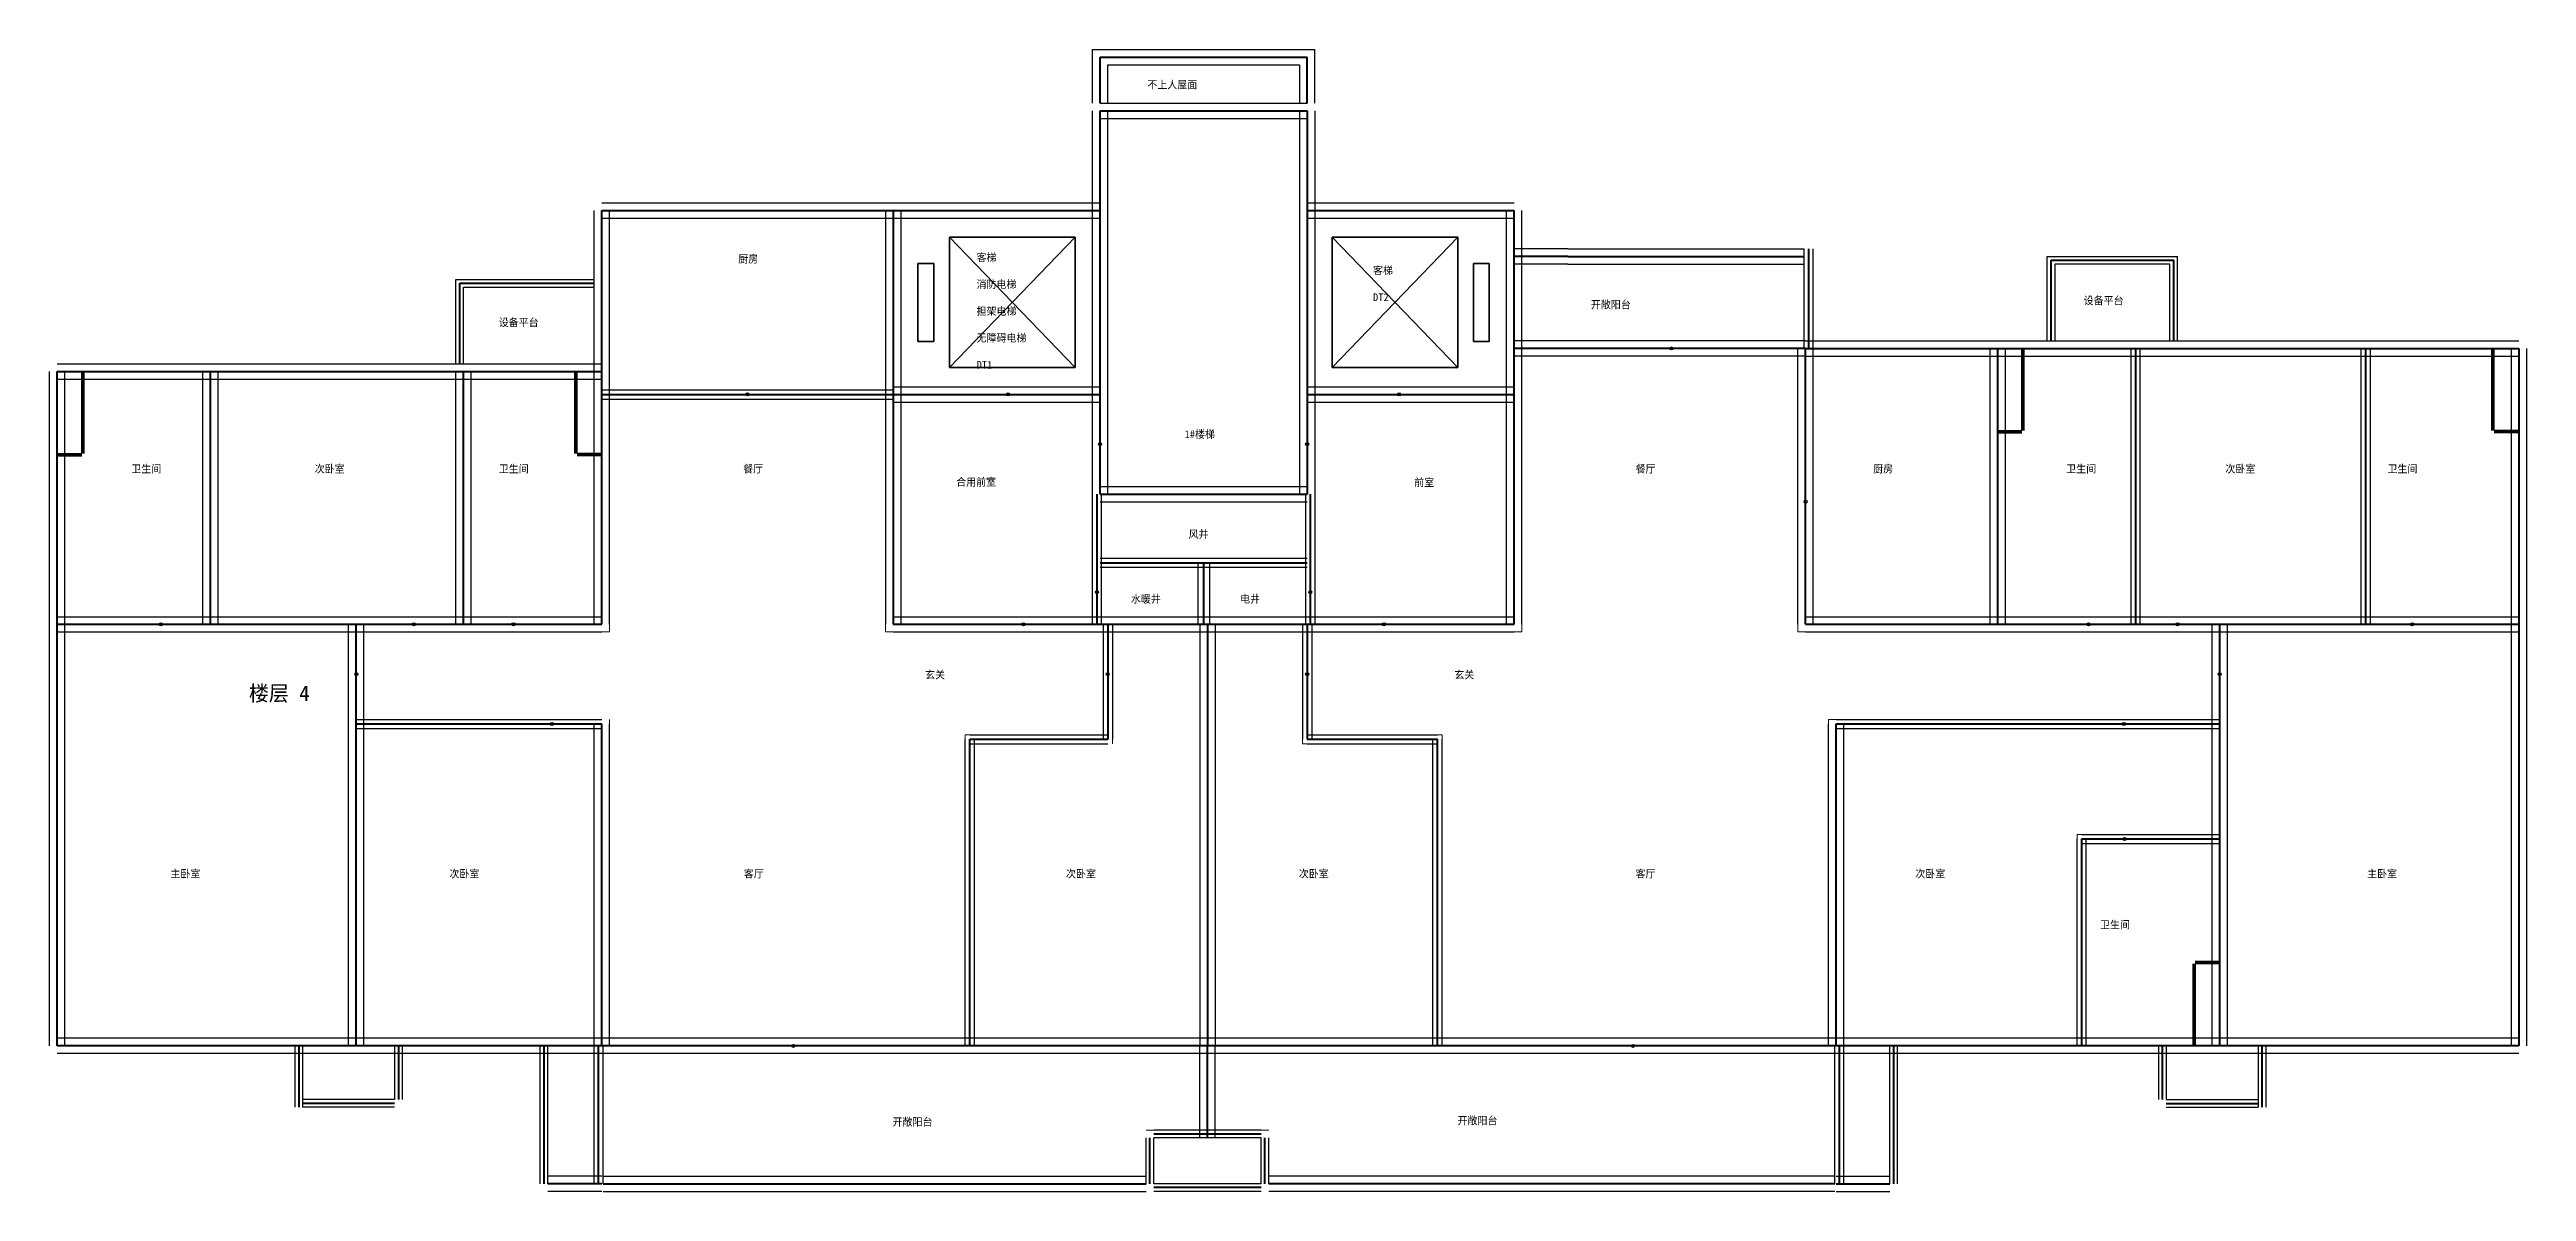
# Model space of a CAD drawing. Header units: metres. Extents: x -2 to 8644, y -38 to 294.
# Drawn here: x 6998 to 7644, y -38 to 260 of the extents above; entities that cross this region are included whole.
import ezdxf

# ---------------------------------------------------------------- set-up
doc = ezdxf.new("R2010")
doc.units = ezdxf.units.M
for name, color, linetype in [('DOORS', 9, 'Continuous'), ('ROOMS', 9, 'Continuous'), ('TEXT', 3, 'Continuous'), ('WALLS', 7, 'Continuous')]:
    doc.layers.add(name, color=color, linetype=linetype)

# ---------------------------------------------------------------- blocks, each defined once
blk = doc.blocks.new('FLOOR_4')
at = {"layer": 'DOORS', "color": 9, "lineweight": 35}
for p, q in [((448, 182), (394, 182)), ((162, 170), (198, 170)), ((237, 170), (259, 170)), ((339, 170), (361, 170)), ((272, 147), (272, 167)), ((326, 167), (326, 147)), ((456, 124), (456, 160)), ((271.2, 112.4), (271.2, 124.4)), ((326.8, 124.4), (326.8, 112.4)), ((18, 110), (36, 110)), ((84, 110), (102, 110)), ((110, 110), (128, 110)), ((240, 110), (264, 110)), ((334, 110), (358, 110)), ((520.8, 110), (538.8, 110)), ((544, 110), (562, 110)), ((605.2, 110), (623.2, 110)), ((78, 88), (78, 106)), ((274, 106), (274, 88)), ((326, 106), (326, 88)), ((564, 88), (564, 106)), ((120, 84), (138, 84)), ((530, 84), (548, 84)), ((531.2, 54), (547.2, 54)), ((228, 0), (156, 0)), ((450, 0), (372, 0))]:
    blk.add_line(p, q, dxfattribs=at)
at = {"layer": 'DOORS', "color": 9}
for centre in [(421, 182), (180, 170), (248, 170), (350, 170), (272, 157), (326, 157), (456, 142), (271.2, 118.4), (326.8, 118.4), (27, 110), (93, 110), (119, 110), (252, 110), (346, 110), (529.8, 110), (553, 110), (614.2, 110), (78, 97), (274, 97), (326, 97), (564, 97), (129, 84), (539, 84), (539.2, 54), (192, 0), (411, 0)]:
    blk.add_circle(centre, 0.4, dxfattribs=at)
at = {"layer": 'ROOMS', "color": 9, "lineweight": 20}
for points in [[(324, 246), (324, 256), (274, 256), (274, 246)], [(274, 146), (274, 242), (324, 242), (324, 146)], [(144, 171.2), (216, 171.2), (216, 216), (144, 216)], [(220, 216), (270, 216), (270, 172), (220, 172)], [(220, 216), (270, 216), (270, 172), (220, 172)], [(220, 216), (270, 216), (270, 172), (220, 172)], [(220, 216), (270, 216), (270, 172), (220, 172)], [(220, 216), (270, 216), (270, 172), (220, 172)], [(328, 172), (328, 216), (378, 216), (378, 172)], [(328, 172), (328, 216), (378, 216), (378, 172)], [(455.6, 184), (455.6, 204), (382, 204), (382, 184)], [(521, 204), (551, 204), (551, 184), (521, 184)], [(106, 178), (106, 198), (140, 198), (140, 178)], [(462, 2), (462, 85.2), (562, 85.2), (562, 108), (454, 108), (454, 180), (382, 180), (382, 108), (327.2, 108), (327.2, 81.2), (361.2, 81.2), (361.2, 2)], [(462, 2), (462, 85.2), (562, 85.2), (562, 108), (454, 108), (454, 180), (382, 180), (382, 108), (327.2, 108), (327.2, 81.2), (361.2, 81.2), (361.2, 2)], [(462, 2), (462, 85.2), (562, 85.2), (562, 108), (454, 108), (454, 180), (382, 180), (382, 108), (327.2, 108), (327.2, 81.2), (361.2, 81.2), (361.2, 2)], [(458, 112), (458, 180), (504, 180), (504, 112)], [(508, 180), (540.8, 180), (540.8, 112), (508, 112)], [(543.2, 180), (600.8, 180), (600.8, 112), (543.2, 112)], [(603.2, 180), (640, 180), (640, 112), (603.2, 112)], [(2, 112), (2, 174), (38, 174), (38, 112)], [(42, 112), (104, 112), (104, 174), (42, 174)], [(80, 85.2), (80, 108), (144, 108), (144, 168.8), (216, 168.8), (216, 108), (272.8, 108), (272.8, 81.2), (236.8, 81.2), (236.8, 2), (144, 2), (144, 85.2)], [(80, 85.2), (80, 108), (144, 108), (144, 168.8), (216, 168.8), (216, 108), (272.8, 108), (272.8, 81.2), (236.8, 81.2), (236.8, 2), (144, 2), (144, 85.2)], [(80, 85.2), (80, 108), (144, 108), (144, 168.8), (216, 168.8), (216, 108), (272.8, 108), (272.8, 81.2), (236.8, 81.2), (236.8, 2), (144, 2), (144, 85.2)], [(108, 112), (108, 174), (140, 174), (140, 112)], [(220, 112), (270, 112), (270, 168), (220, 168)], [(328, 112), (328, 168), (378, 168), (378, 112)], [(325.6, 127.2), (325.6, 142), (272.4, 142), (272.4, 127.2)], [(297.5, 112), (297.5, 124.8), (272.4, 124.8), (272.4, 112)], [(300.5, 124.8), (325.6, 124.8), (325.6, 112), (300.5, 112)], [(76, 2), (76, 108), (2, 108), (2, 2)], [(275.2, 78.8), (275.2, 108), (298, 108), (298, 2), (239.2, 2), (239.2, 78.8)], [(302, 108), (324.8, 108), (324.8, 78.8), (358.8, 78.8), (358.8, 2), (302, 2)], [(566, 2), (640, 2), (640, 108), (566, 108)], [(140, 2), (140, 82.8), (80, 82.8), (80, 2)], [(526.8, 2), (526.8, 55.2), (562, 55.2), (562, 82.8), (466, 82.8), (466, 2)], [(562, 2), (562, 52.8), (529.2, 52.8), (529.2, 2)], [(284, -22), (298, -22), (298, -2), (142.4, -2), (142.4, -34), (284, -34)], [(316, -34), (463.6, -34), (463.6, -2), (302, -2), (302, -22), (316, -22)]]:
    blk.add_lwpolyline(points, dxfattribs=at)
at = {"layer": 'WALLS', "lineweight": 25}
for p, q in [((270, 246), (270, 260)), ((270, 260), (328, 260)), ((328, 246), (328, 260)), ((274, 246), (274, 256)), ((274, 256), (324, 256)), ((324, 256), (324, 246)), ((272, 246), (326, 246)), ((270, 218), (270, 244)), ((272, 242), (326, 242)), ((274, 218), (274, 244)), ((324, 244), (324, 218)), ((328, 244), (328, 218)), ((142, 220), (218, 220)), ((218, 220), (272, 220)), ((326, 220), (380, 220)), ((140, 176), (140, 218)), ((142, 216), (218, 216)), ((144, 176), (144, 218)), ((216, 218), (216, 170)), ((218, 216), (272, 216)), ((220, 218), (220, 170)), ((270, 170), (270, 218)), ((274, 170), (274, 218)), ((324, 218), (324, 170)), ((326, 216), (380, 216)), ((328, 218), (328, 170)), ((378, 206), (378, 218)), ((382, 206), (382, 218)), ((394, 208), (380, 208)), ((394, 208), (455.6, 208)), ((455.6, 182), (455.6, 208)), ((458, 182), (458, 208)), ((378, 182), (378, 206)), ((394, 204), (380, 204)), ((382, 182), (382, 206)), ((394, 204), (455.6, 204)), ((519, 184), (519, 206)), ((519, 206), (553, 206)), ((521, 204), (521, 184)), ((551, 204), (521, 204)), ((551, 184), (551, 204)), ((553, 184), (553, 206)), ((104, 178), (104, 200)), ((104, 200), (140, 200)), ((106, 178), (106, 198)), ((106, 198), (140, 198)), ((378, 170), (378, 182)), ((456, 184), (380, 184)), ((382, 170), (382, 182)), ((454, 110), (454, 182)), ((456, 184), (506, 184)), ((458, 110), (458, 182)), ((504, 182), (504, 160.6)), ((506, 184), (512.4, 184)), ((508, 182), (508, 160.6)), ((512.4, 184), (542, 184)), ((512.4, 160.6), (512.4, 182)), ((513, 160.6), (513, 182)), ((540.8, 182), (540.8, 110)), ((542, 184), (602, 184)), ((543.2, 182), (543.2, 110)), ((600.8, 182), (600.8, 110)), ((602, 184), (635.6, 184)), ((603.2, 182), (603.2, 110)), ((635, 160.6), (635, 182)), ((635.6, 184), (642, 184)), ((635.6, 160.6), (635.6, 182)), ((640, 182), (640, 160.6)), ((644, 182), (644, 160.6)), ((-2, 154.6), (-2, 176)), ((0, 178), (6.39, 178)), ((2, 154.6), (2, 176)), ((6.39, 178), (40, 178)), ((6.39, 154.6), (6.39, 176)), ((6.99, 154.6), (6.99, 176)), ((38, 110), (38, 176)), ((40, 178), (106, 178)), ((42, 110), (42, 176)), ((104, 110), (104, 176)), ((106, 178), (135.59, 178)), ((108, 110), (108, 176)), ((134.99, 154.6), (134.99, 176)), ((135.59, 178), (142, 178)), ((135.59, 154.6), (135.59, 176)), ((140, 170), (140, 176)), ((144, 170), (144, 176)), ((456, 180), (380, 180)), ((456, 180), (506, 180)), ((506, 180), (512.4, 180)), ((512.4, 180), (542, 180)), ((542, 180), (602, 180)), ((602, 180), (635.6, 180)), ((635.6, 180), (642, 180)), ((0, 174), (6.39, 174)), ((6.39, 174), (40, 174)), ((40, 174), (106, 174)), ((106, 174), (135.59, 174)), ((135.59, 174), (142, 174)), ((140, 154.6), (140, 170)), ((142, 171.2), (218, 171.2)), ((142, 168.8), (218, 168.8)), ((144, 154.6), (144, 170)), ((216, 170), (216, 110)), ((218, 172), (272, 172)), ((218, 168), (272, 168)), ((220, 170), (220, 110)), ((270, 144), (270, 170)), ((274, 144), (274, 170)), ((324, 170), (324, 144)), ((326, 172), (380, 172)), ((326, 168), (380, 168)), ((328, 170), (328, 144)), ((378, 110), (378, 170)), ((382, 110), (382, 170)), ((504, 160.6), (504, 110)), ((506.01, 160.6), (512.4, 160.6)), ((506.01, 160), (512.4, 160)), ((508, 160.6), (508, 110)), ((641.99, 160.6), (635.6, 160.6)), ((641.99, 160), (635.6, 160)), ((640, 160.6), (640, 110)), ((644, 160.6), (644, 110)), ((-2, 110), (-2, 154.6)), ((0, 154.6), (6.39, 154.6)), ((0, 154), (6.39, 154)), ((2, 110), (2, 154.6)), ((141.99, 154.6), (135.59, 154.6)), ((141.99, 154), (135.59, 154)), ((140, 110), (140, 154.6)), ((144, 110), (144, 154.6)), ((270, 126), (270, 144)), ((272, 146), (326, 146)), ((272.4, 126), (272.4, 144)), ((325.6, 144), (325.6, 126)), ((328, 144), (328, 126)), ((272, 142), (326, 142)), ((270, 110), (270, 126)), ((299, 127.2), (272, 127.2)), ((299, 124.8), (272, 124.8)), ((272.4, 110), (272.4, 126)), ((297.5, 126), (297.5, 110)), ((326, 127.2), (299, 127.2)), ((326, 124.8), (299, 124.8)), ((300.5, 126), (300.5, 110)), ((325.6, 126), (325.6, 110)), ((328, 126), (328, 110)), ((-2, 0), (-2, 110)), ((0, 112), (40, 112)), ((2, 0), (2, 110)), ((40, 112), (78, 112)), ((76, 84), (76, 110)), ((78, 112), (106, 112)), ((80, 84), (80, 110)), ((106, 112), (142, 112)), ((218, 112), (272, 112)), ((272, 112), (274, 112)), ((272.8, 110), (272.8, 80)), ((274, 112), (299, 112)), ((275.2, 110), (275.2, 80)), ((298, 110), (298, 0)), ((299, 112), (300, 112)), ((300, 112), (326, 112)), ((302, 110), (302, 0)), ((324.8, 110), (324.8, 80)), ((326, 112), (380, 112)), ((327.2, 110), (327.2, 80)), ((456, 112), (506, 112)), ((506, 112), (542, 112)), ((542, 112), (564, 112)), ((562, 84), (562, 110)), ((564, 112), (602, 112)), ((566, 84), (566, 110)), ((602, 112), (642, 112)), ((640, 110), (640, 0)), ((644, 110), (644, 0)), ((0, 108), (40, 108)), ((40, 108), (78, 108)), ((78, 108), (106, 108)), ((106, 108), (142, 108)), ((218, 108), (272, 108)), ((272, 108), (274, 108)), ((274, 108), (299, 108)), ((299, 108), (300, 108)), ((300, 108), (326, 108)), ((326, 108), (380, 108)), ((456, 108), (506, 108)), ((506, 108), (542, 108)), ((542, 108), (564, 108)), ((564, 108), (602, 108)), ((602, 108), (642, 108)), ((76, 0), (76, 84)), ((78, 85.2), (142, 85.2)), ((80, 0), (80, 84)), ((140, 0), (140, 84)), ((144, 0), (144, 84)), ((462, 0), (462, 84)), ((464, 85.2), (564, 85.2)), ((466, 0), (466, 84)), ((562, 54), (562, 84)), ((566, 54), (566, 84)), ((78, 82.8), (142, 82.8)), ((236.8, 0), (236.8, 80)), ((238, 81.2), (274, 81.2)), ((238, 78.8), (274, 78.8)), ((239.2, 0), (239.2, 80)), ((326, 81.2), (360, 81.2)), ((326, 78.8), (360, 78.8)), ((358.8, 0), (358.8, 80)), ((361.2, 0), (361.2, 80)), ((464, 82.8), (564, 82.8)), ((526.8, 0), (526.8, 54)), ((528, 55.2), (564, 55.2)), ((528, 52.8), (564, 52.8)), ((529.2, 0), (529.2, 54)), ((562, 21.4), (562, 54)), ((566, 21.4), (566, 54)), ((557, 21.4), (557, 0)), ((563.99, 22), (557.6, 22)), ((563.99, 21.4), (557.6, 21.4)), ((557.6, 21.4), (557.6, 0)), ((562, 0), (562, 21.4)), ((566, 0), (566, 21.4)), ((64, 2), (0, 2)), ((78, 2), (64, 2)), ((88, 2), (78, 2)), ((128, 2), (88, 2)), ((142, 2), (128, 2)), ((238, 2), (142, 2)), ((300, 2), (238, 2)), ((298, -24), (298, 0)), ((360, 2), (300, 2)), ((302, -24), (302, 0)), ((464, 2), (360, 2)), ((463.6, -36), (463.6, 0)), ((478, 2), (464, 2)), ((466, -36), (466, 0)), ((528, 2), (478, 2)), ((478, -36), (478, 0)), ((480, -36), (480, 0)), ((550, 2), (528, 2)), ((548, 0), (548, -14)), ((557.6, 2), (550, 2)), ((550, 0), (550, -14)), ((564, 2), (557.6, 2)), ((574, 2), (564, 2)), ((642, 2), (574, 2)), ((574, 0), (574, -14)), ((576, 0), (576, -14)), ((64, -2), (0, -2)), ((62, 0), (62, -14)), ((64, 0), (64, -14)), ((78, -2), (64, -2)), ((88, -2), (78, -2)), ((88, 0), (88, -14)), ((128, -2), (88, -2)), ((90, 0), (90, -14)), ((126, -36), (126, 0)), ((128, -36), (128, 0)), ((142, -2), (128, -2)), ((140, -36), (140, 0)), ((238, -2), (142, -2)), ((142.4, -36), (142.4, 0)), ((300, -2), (238, -2)), ((360, -2), (300, -2)), ((464, -2), (360, -2)), ((478, -2), (464, -2)), ((528, -2), (478, -2)), ((550, -2), (528, -2)), ((557.6, -2), (550, -2)), ((564, -2), (557.6, -2)), ((574, -2), (564, -2)), ((642, -2), (574, -2)), ((62, -14), (62, -16)), ((64, -14), (64, -16)), ((88, -14), (64, -14)), ((88, -16), (64, -16)), ((550, -14), (574, -14)), ((550, -16), (574, -16)), ((574, -14), (574, -16)), ((576, -14), (576, -16)), ((284, -36), (284, -24)), ((300, -22), (286, -22)), ((286, -36), (286, -24)), ((300, -24), (286, -24)), ((314, -22), (300, -22)), ((314, -24), (300, -24)), ((314, -36), (314, -24)), ((316, -36), (316, -24)), ((142, -34), (128, -34)), ((142, -38), (128, -38)), ((142.4, -34), (284, -34)), ((142.4, -38), (284, -38)), ((314, -36), (286, -36)), ((314, -38), (286, -38)), ((463.6, -34), (316, -34)), ((463.6, -38), (316, -38)), ((464, -34), (478, -34)), ((464, -38), (478, -38))]:
    blk.add_line(p, q, dxfattribs=at)
at = {"layer": 'WALLS', "lineweight": 40}
for p, q in [((272, 246), (272, 258)), ((272, 258), (326, 258)), ((326, 246), (326, 258)), ((272, 218), (272, 244)), ((272, 244), (326, 244)), ((326, 244), (326, 218)), ((142, 176), (142, 218)), ((142, 218), (218, 218)), ((218, 218), (272, 218)), ((218, 218), (218, 170)), ((272, 170), (272, 218)), ((326, 218), (326, 170)), ((326, 218), (380, 218)), ((380, 206), (380, 218)), ((456.8, 182), (456.8, 208)), ((394, 206), (380, 206)), ((380, 182), (380, 206)), ((394, 206), (455.6, 206)), ((520, 184), (520, 205)), ((520, 205), (552, 205)), ((552, 184), (552, 205)), ((105, 178), (105, 199)), ((105, 199), (140, 199)), ((380, 170), (380, 182)), ((456, 182), (380, 182)), ((456, 182), (506, 182)), ((456, 110), (456, 182)), ((506, 182), (512.4, 182)), ((506, 182), (506, 160.6)), ((512.4, 182), (542, 182)), ((512.7, 160.6), (512.7, 182)), ((542, 182), (602, 182)), ((542, 182), (542, 110)), ((602, 182), (635.6, 182)), ((602, 182), (602, 110)), ((635.3, 160.6), (635.3, 182)), ((635.6, 182), (642, 182)), ((642, 182), (642, 160.6)), ((0, 154.6), (0, 176)), ((0, 176), (6.4, 176)), ((6.4, 176), (40, 176)), ((6.7, 154.6), (6.7, 176)), ((40, 176), (106, 176)), ((40, 110), (40, 176)), ((106, 176), (135.6, 176)), ((106, 110), (106, 176)), ((135.3, 154.6), (135.3, 176)), ((135.6, 176), (142, 176)), ((142, 170), (142, 176)), ((142, 154.6), (142, 170)), ((142, 170), (218, 170)), ((218, 170), (272, 170)), ((218, 170), (218, 110)), ((272, 144), (272, 170)), ((326, 170), (326, 144)), ((326, 170), (380, 170)), ((380, 110), (380, 170)), ((506, 160.6), (506, 110)), ((506, 160.3), (512.4, 160.3)), ((642, 160.3), (635.6, 160.3)), ((642, 160.6), (642, 110)), ((0, 110), (0, 154.6)), ((0, 154.3), (6.4, 154.3)), ((142, 154.3), (135.6, 154.3)), ((142, 110), (142, 154.6)), ((271.2, 126), (271.2, 144)), ((272, 144), (326, 144)), ((326.8, 144), (326.8, 126)), ((271.2, 110), (271.2, 126)), ((299, 126), (272, 126)), ((299, 126), (299, 110)), ((326, 126), (299, 126)), ((326.8, 126), (326.8, 110)), ((0, 110), (40, 110)), ((0, 0), (0, 110)), ((40, 110), (78, 110)), ((78, 84), (78, 110)), ((78, 110), (106, 110)), ((106, 110), (142, 110)), ((218, 110), (272, 110)), ((272, 110), (274, 110)), ((274, 110), (274, 80)), ((274, 110), (299, 110)), ((299, 110), (300, 110)), ((300, 110), (300, 0)), ((300, 110), (326, 110)), ((326, 110), (326, 80)), ((326, 110), (380, 110)), ((456, 110), (506, 110)), ((506, 110), (542, 110)), ((542, 110), (564, 110)), ((564, 84), (564, 110)), ((564, 110), (602, 110)), ((602, 110), (642, 110)), ((642, 110), (642, 0)), ((78, 0), (78, 84)), ((78, 84), (142, 84)), ((142, 0), (142, 84)), ((464, 0), (464, 84)), ((464, 84), (564, 84)), ((564, 54), (564, 84)), ((238, 80), (274, 80)), ((238, 0), (238, 80)), ((326, 80), (360, 80)), ((360, 0), (360, 80)), ((528, 54), (564, 54)), ((528, 0), (528, 54)), ((564, 21.4), (564, 54)), ((557.3, 21.4), (557.3, 0)), ((564, 21.7), (557.6, 21.7)), ((564, 0), (564, 21.4)), ((64, 0), (0, 0)), ((63, 0), (63, -14)), ((78, 0), (64, 0)), ((88, 0), (78, 0)), ((128, 0), (88, 0)), ((89, 0), (89, -14)), ((127, -36), (127, 0)), ((142, 0), (128, 0)), ((141.2, -36), (141.2, 0)), ((238, 0), (142, 0)), ((300, 0), (238, 0)), ((300, -24), (300, 0)), ((360, 0), (300, 0)), ((464, 0), (360, 0)), ((478, 0), (464, 0)), ((464.8, -36), (464.8, 0)), ((528, 0), (478, 0)), ((479, -36), (479, 0)), ((550, 0), (528, 0)), ((549, 0), (549, -14)), ((557.6, 0), (550, 0)), ((564, 0), (557.6, 0)), ((574, 0), (564, 0)), ((642, 0), (574, 0)), ((575, 0), (575, -14)), ((63, -14), (63, -16)), ((88, -15), (64, -15)), ((550, -15), (574, -15)), ((575, -14), (575, -16)), ((285, -36), (285, -24)), ((300, -23), (286, -23)), ((314, -23), (300, -23)), ((315, -36), (315, -24)), ((142, -36), (128, -36)), ((142.4, -36), (284, -36)), ((314, -37), (286, -37)), ((463.6, -36), (316, -36)), ((464, -36), (478, -36))]:
    blk.add_line(p, q, dxfattribs=at)
at = {"layer": 'WALLS', "color": 0, "lineweight": 35}
for p, q in [((265.5, 177), (232.7, 211)), ((232.7, 177), (265.5, 211)), ((232.7, 211), (232.7, 177)), ((265.5, 211), (232.7, 211)), ((265.5, 177), (265.5, 211)), ((332.5, 211), (365.3, 177)), ((365.3, 211), (332.5, 177)), ((332.5, 211), (332.5, 177)), ((365.3, 211), (332.5, 211)), ((365.3, 177), (365.3, 211)), ((224.5, 204.2), (224.5, 183.8)), ((228.6, 204.2), (224.5, 204.2)), ((228.6, 183.8), (228.6, 204.2)), ((373.5, 204.2), (369.4, 204.2)), ((369.4, 204.2), (369.4, 183.8)), ((373.5, 183.8), (373.5, 204.2)), ((224.5, 183.8), (228.6, 183.8)), ((369.4, 183.8), (373.5, 183.8)), ((232.7, 177), (265.5, 177)), ((332.5, 177), (365.3, 177))]:
    blk.add_line(p, q, dxfattribs=at)
at = {"layer": 'TEXT', "color": 3}
for s, height, p in [('不上人屋面', 2, (284.33, 249.82)), ('客梯', 2, (239.78, 204.73)), ('厨房', 2, (177.64, 204.35)), ('客梯', 2, (343.18, 201.35)), ('消防电梯', 2, (239.78, 197.73)), ('DT2', 2, (343.18, 194.35)), ('开敞阳台', 2, (400, 192.44)), ('设备平台', 2, (528.52, 193.49)), ('设备平台', 2, (115.17, 187.77)), ('担架电梯', 2, (239.78, 190.73)), ('无障碍电梯', 2, (239.78, 183.73)), ('DT1', 2, (239.78, 176.73)), ('1#楼梯', 2, (294.02, 158.62)), ('卫生间', 2, (19.33, 149.57)), ('次卧室', 2, (67.16, 149.57)), ('卫生间', 2, (115.17, 149.57)), ('餐厅', 2, (178.9, 149.57)), ('餐厅', 2, (411.65, 149.57)), ('厨房', 2, (473.62, 149.57)), ('卫生间', 2, (523.97, 149.57)), ('次卧室', 2, (565.48, 149.57)), ('卫生间', 2, (607.76, 149.57)), ('合用前室', 2, (234.46, 146.14)), ('前室', 2, (353.92, 146.01)), ('风井', 2, (295.07, 132.51)), ('水暖井', 2, (280.03, 115.62)), ('电井', 2, (308.49, 115.62)), ('玄关', 2, (226.35, 95.85)), ('玄关', 2, (364.38, 95.85)), ('楼层 4', 4, (50, 90)), ('主卧室', 2, (29.53, 43.91)), ('次卧室', 2, (102.3, 43.91)), ('客厅', 2, (179.08, 43.91)), ('次卧室', 2, (263.09, 43.91)), ('次卧室', 2, (323.82, 43.91)), ('客厅', 2, (411.65, 43.91)), ('次卧室', 2, (484.62, 43.91)), ('主卧室', 2, (602.45, 43.91)), ('卫生间', 2, (532.78, 30.61)), ('开敞阳台', 2, (217.88, -20.84)), ('开敞阳台', 2, (365.22, -20.5))]:
    blk.add_text(s, height=height, dxfattribs=at).set_placement(p)

msp = doc.modelspace()

# ---------------------------------------------------------------- block references
at = {"layer": 'WALLS'}
msp.add_blockref('FLOOR_4', (7000, 0), dxfattribs=at)

doc.saveas('drawing.dxf')
